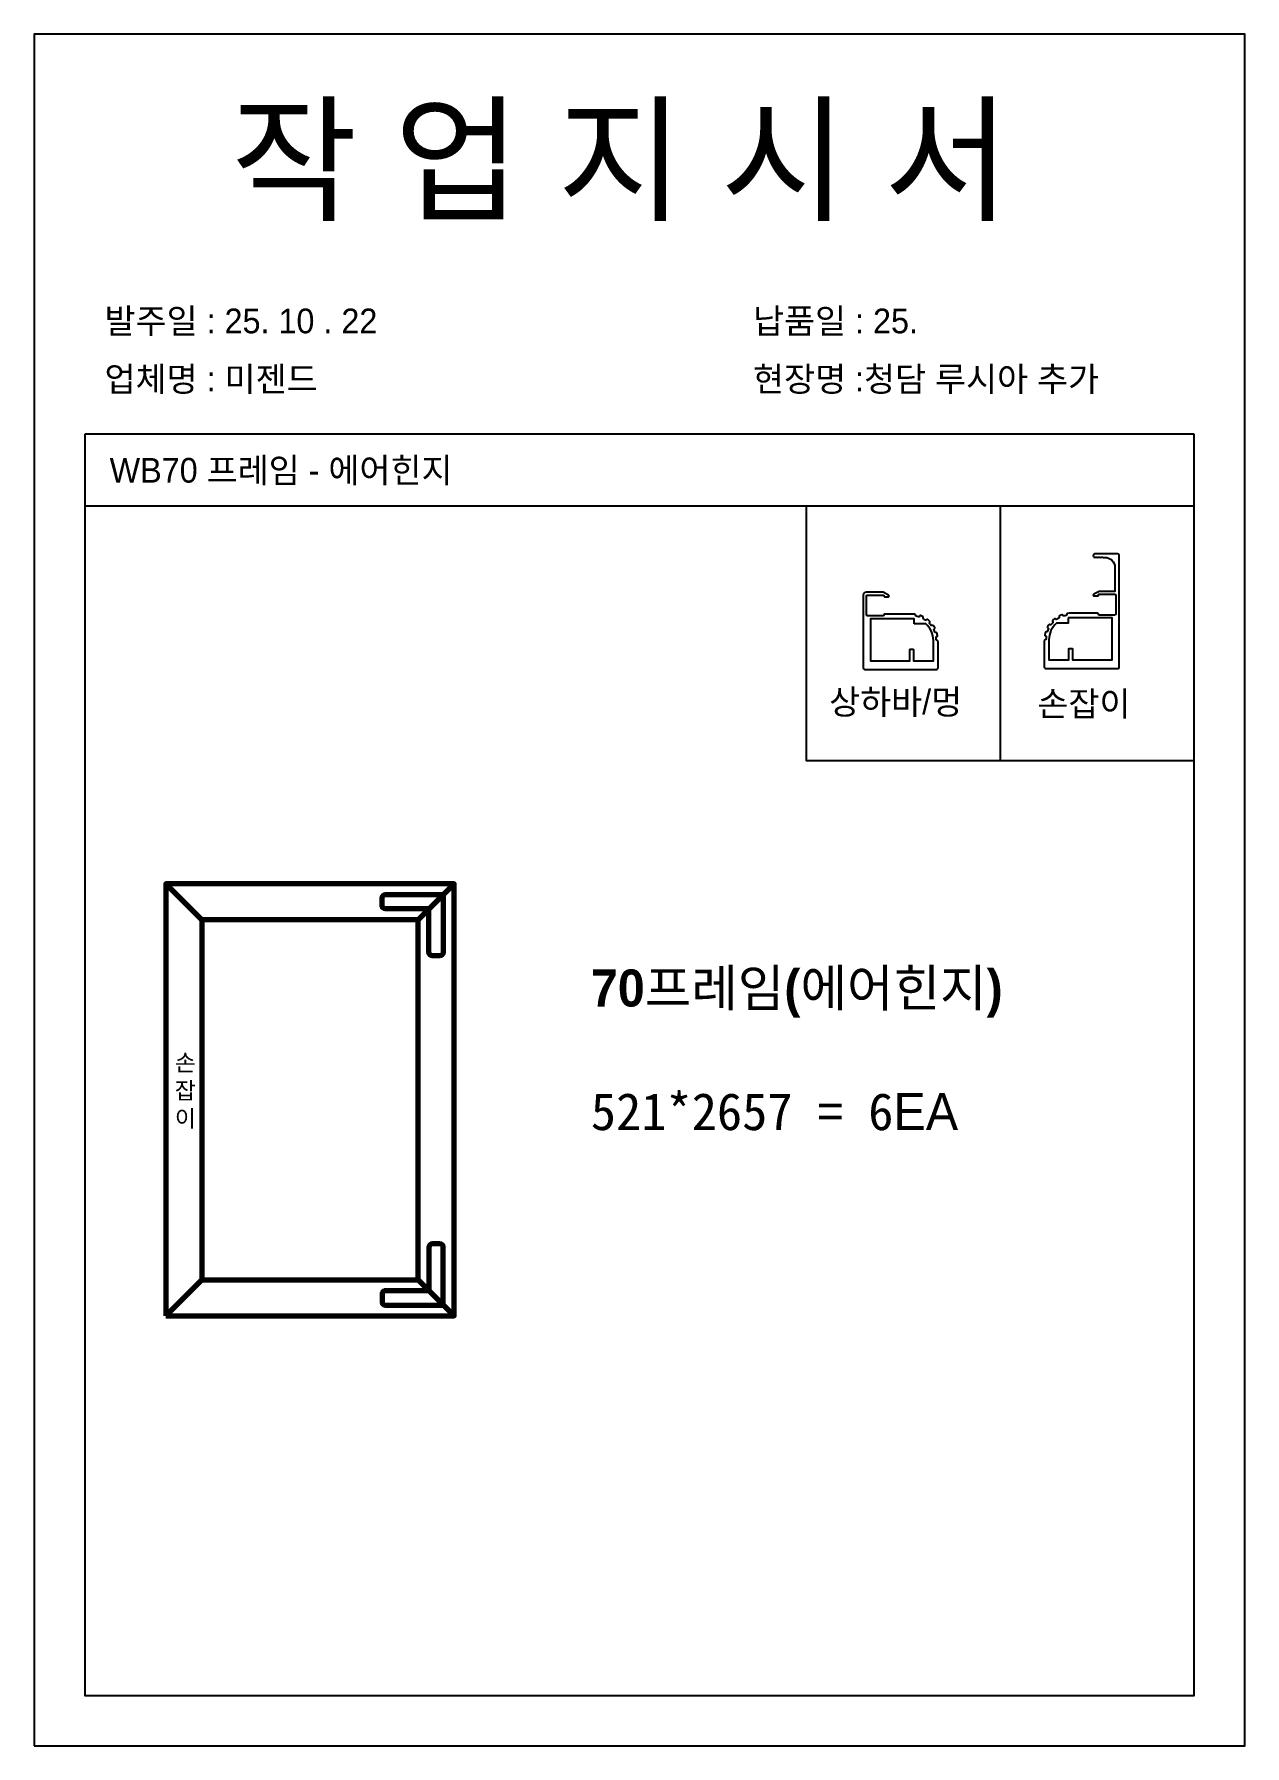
# Model space of a CAD drawing. Header units: millimetres. Extents: x -44117 to 256353, y -2095463 to 65325.
# Drawn here: x 119644 to 121324, y -403924 to -401548 of the extents above; entities that cross this region are included whole.
import ezdxf

# ---------------------------------------------------------------- set-up
doc = ezdxf.new("R2010")
doc.units = ezdxf.units.MM
doc.header["$LTSCALE"] = 10
doc.layers.add('Layer1', color=7, linetype='Continuous', lineweight=70)

msp = doc.modelspace()

# ---------------------------------------------------------------- texts
at = {"attachment_point": 1}
for s, width, heights, insert, char_height in [('{\\fGulim|b0|i0|c129|p50;작 업 지 시 서}', 3307.3198183, [-155.84554], (119916.84323, -401652.10072), 140), ('{\\fGulim|b0|i0|c129|p50;발주일 : 25. 10 . 22}', 3307.3198183, [34.50412], (119741.63387, -401928.82114), 34.3), ('{\\fGulim|b0|i0|c129|p50;납품일 : 25. }', 3307.3198183, [-37.67976], (120641.61186, -401928.82114), 34.3), ('{\\fGulim|b0|i0|c129|p50;업체명 : 미젠드}', 3307.3198183, [33.33016], (119741.63387, -402009.47732), 34.3), ('{\\fGulim|b0|i0|c129|p50;현장명 :청담 루시아 추가}', 3307.3198183, [47.18059], (120641.61186, -402009.47732), 34.3), ('{\\fGulim|b0|i0|c129|p50;WB70 프레임 - 에어힌지}', 3307.3198183, [-38.22783], (119748.67607, -402136.14342), 34.3), ('{\\fGulim|b0|i0|c129|p50;상하바/멍}', 3307.3198183, [-41.60759], (120747.2044, -402457.66939), 34.3), ('{\\fGulim|b0|i0|c129|p50;손잡이}', 3307.3198183, [-38.18216], (121036.27955, -402460.15615), 34.3), ('{\\fGulim|b1|i0|c129|p50;70프레임(에어힌지)}\\P\\P521*2657 = 6{\\fGulim|b0|i0|c129|p50;EA}', 3307.3198183, [-230.24146], (120416.48553, -402846.28093), 51.45), ('{\\fGulim|b0|i0|c129|p50;손\\P잡\\P이}', 291.2862081, [-105.28252], (119839.17877, -402964.0308), 23.205)]:
    msp.add_mtext_dynamic_manual_height_columns(s, width=width, gutter_width=12.5, heights=heights, dxfattribs=dict(at, insert=insert, char_height=char_height))

# ---------------------------------------------------------------- linework, layer by layer
for p, q in [((121254.03662, -402103.10793), (119714.03662, -402103.10793)), ((121254.03662, -402203.10793), (119714.03662, -402203.10793)), ((120984.75684, -402203.10793), (120984.75684, -402556.1265))]:
    msp.add_line(p, q)
for points in [[(119644.03662, -403923.93821), (121324.03662, -403923.93821), (121324.03662, -401547.93821), (119644.03662, -401547.93821)], [(121254.03662, -402203.10793), (120715.47706, -402203.10793), (120715.47706, -402556.1265), (121254.03662, -402556.1265)]]:
    msp.add_lwpolyline(points, close=True)
msp.add_lwpolyline([(119714.03662, -402103.10793), (119714.03662, -403853.93821), (121254.03662, -403853.93821), (121254.03662, -402103.10793)])
at = {"color": 7}
for points in [[(121122.64975, -402273.92969, 0.2301863539), (121124.74835, -402273.92969, -0.2466321039), (121126.60814, -402273.90783, 0.118515719), (121127.69905, -402274.1701), (121129.72688, -402274.1701, -0.4173893777), (121143.79764, -402288.08928), (121143.79764, -402321.37659), (121121.99526, -402321.37659), (121114.6311, -402325.43395, 0.855700792), (121114.99764, -402327.77659), (121119.79764, -402327.77659, 0.4142135624), (121120.99764, -402326.57659), (121120.99764, -402326.17659, -0.4142135624), (121121.79764, -402325.37659), (121143.79764, -402325.37659, -0.4142135624), (121144.99764, -402326.57659), (121144.99764, -402352.97659, -0.4142135624), (121143.79764, -402354.17659), (121121.79764, -402354.17659, -0.4142135624), (121120.99764, -402353.37659), (121120.99764, -402352.9766, 0.4142135624), (121119.79764, -402351.7766), (121082.60777, -402351.7766, 0.0308511276), (121078.07943, -402352.05627, 0.4241230691), (121077.04187, -402353.43487, -0.4043730092), (121076.08421, -402354.80082, 0.022416536), (121073.08643, -402355.52052, -0.4043730092), (121071.61302, -402354.73822, 0.424123069), (121070.06267, -402353.98093, 0.022416536), (121067.01566, -402355.24304, 0.4241230691), (121066.45489, -402356.87479, -0.4043730092), (121065.96621, -402358.46981, 0.022416536), (121063.33755, -402360.08066, -0.4043730092), (121061.69451, -402359.79196, 0.424123069), (121059.98602, -402359.55081, 0.022416536), (121057.47816, -402361.69272, 0.4241230691), (121057.44908, -402363.4179, -0.4043730092), (121057.4772, -402365.08587, 0.022416536), (121055.47497, -402367.43018, -0.4043730092), (121053.82313, -402367.66333, 0.424123069), (121052.12375, -402367.96194, 0.022416536), (121050.40052, -402370.77399, 0.4241230691), (121050.90597, -402372.42372, -0.4043730092), (121051.44814, -402374.00137, 0.022416536), (121050.26834, -402376.84965, -0.4043730092), (121048.7694, -402377.58184, 0.4241230691), (121047.24546, -402378.39097, 0.022416536), (121046.47555, -402381.5979, 0.424123069), (121047.46605, -402383.01069, -0.4043730092), (121048.46921, -402384.34358, 0.022416536), (121048.22732, -402387.41705, -0.4043730092), (121047.028, -402388.5766), (121047.00777, -402388.5766, 0.4142135624), (121045.80777, -402389.7766), (121045.80777, -402426.5701, 0.4142135624), (121047.80777, -402428.5701), (121147.79764, -402428.5701, 0.4142135624), (121149.79764, -402426.5701), (121149.79764, -402271.3701, 0.4142135624), (121147.79764, -402269.3701), (121115.79764, -402269.3701, 0.4142135624), (121113.79764, -402271.3701), (121113.79764, -402272.1701, 0.4142135624), (121115.79764, -402274.1701, 0.1244779229), (121116.74835, -402273.92969, -0.2466321039), (121118.60814, -402273.90783, 0.2404082058), (121120.78996, -402273.90783, -0.2466321039), (121122.64975, -402273.92969)], [(121078.99764, -402358.1766), (121078.99764, -402365.3766), (121062.96293, -402365.3766, 0.2205202393), (121052.20777, -402388.5766), (121052.20777, -402416.5766), (121079.79764, -402416.5766), (121079.79764, -402401.3766, -0.4142135624), (121080.59764, -402400.5766), (121084.19764, -402400.5766, -0.4142135624), (121084.99764, -402401.3766), (121084.99764, -402416.5766), (121139.79764, -402416.5766), (121139.79764, -402358.1766), (121078.99764, -402358.1766)], [(121078.99764, -402358.1766), (121078.99764, -402365.3766), (121062.96293, -402365.3766, 0.2205202393), (121052.20777, -402388.5766), (121052.20777, -402416.5766), (121079.79764, -402416.5766), (121079.79764, -402401.3766, -0.4142135624), (121080.59764, -402400.5766), (121084.19764, -402400.5766, -0.4142135624), (121084.99764, -402401.3766), (121084.99764, -402416.5766), (121139.79764, -402416.5766), (121139.79764, -402358.1766), (121078.99764, -402358.1766)]]:
    msp.add_lwpolyline(points, format="xyb", close=True, dxfattribs=at)
for points in [[(120796.39757, -402429.67323), (120896.38744, -402429.67323, 0.4142135624), (120898.38744, -402427.67323), (120898.38744, -402390.87973, 0.4142135624), (120897.18744, -402389.67973), (120897.16721, -402389.67973, -0.4043730092), (120895.96789, -402388.52018, 0.022416536), (120895.72601, -402385.44672, -0.4043730092), (120896.72917, -402384.11383, 0.424123069), (120897.71967, -402382.70104, 0.022416536), (120896.94975, -402379.49411, 0.424123069), (120895.42581, -402378.68498, -0.4043730092), (120893.92687, -402377.95279, 0.022416536), (120892.74707, -402375.1045, -0.4043730092), (120893.28925, -402373.52686, 0.424123069), (120893.7947, -402371.87713, 0.022416536), (120892.07147, -402369.06507, 0.424123069), (120890.37208, -402368.76647, -0.4043730092), (120888.72024, -402368.53331, 0.022416536), (120886.71802, -402366.18901, -0.4043730092), (120886.74614, -402364.52104, 0.4241230691), (120886.71705, -402362.79586, 0.022416536), (120884.20919, -402360.65394, 0.424123069), (120882.50071, -402360.89509, -0.4043730092), (120880.85767, -402361.1838, 0.022416536), (120878.22901, -402359.57295, -0.4043730092), (120877.74032, -402357.97793, 0.424123069), (120877.17955, -402356.34617, 0.022416536), (120874.13254, -402355.08406, 0.4241230691), (120872.5822, -402355.84136, -0.4043730092), (120871.10879, -402356.62366, 0.022416536), (120868.111, -402355.90396, -0.4043730092), (120867.15334, -402354.53801, 0.424123069), (120866.11578, -402353.15941, 0.0308511276), (120861.58744, -402352.87973), (120824.39757, -402352.87973, 0.4142135624), (120823.19757, -402354.07973), (120823.19757, -402354.47973, -0.4142135624), (120822.39757, -402355.27973), (120800.39757, -402355.27973, -0.4142135624), (120799.19757, -402354.07973), (120799.19757, -402327.67973, -0.4142135624), (120800.39757, -402326.47973), (120822.39757, -402326.47973, -0.4142135624), (120823.19757, -402327.27973), (120823.19757, -402327.67973, 0.4142135624), (120824.39757, -402328.87973), (120829.19757, -402328.87973, 0.855700792), (120829.56412, -402326.53708), (120822.19995, -402322.47973), (120798.39757, -402322.47973, 0.4142135624), (120794.39757, -402326.47973), (120794.39757, -402427.67323, 0.4142135623), (120796.39757, -402429.67323)], [(120865.19757, -402366.47973), (120865.19757, -402359.27973), (120804.39757, -402359.27973), (120804.39757, -402417.67973), (120859.19757, -402417.67973), (120859.19757, -402402.47973, -0.4142135624), (120859.99757, -402401.67973), (120863.59757, -402401.67973, -0.4142135624), (120864.39757, -402402.47973), (120864.39757, -402417.67973), (120891.98744, -402417.67973), (120891.98744, -402389.67973, 0.2205202393), (120881.23229, -402366.47973), (120865.19757, -402366.47973)]]:
    msp.add_lwpolyline(points, format="xyb", close=True)
at = {"layer": 'Layer1'}
for p, q in [((119876.73845, -402777.22574), (119826.73845, -402727.22574)), ((120176.73845, -402777.22574), (120226.73845, -402727.22574)), ((120226.73845, -402727.22574), (120176.73845, -402777.22574)), ((119876.73845, -403277.22574), (119826.73845, -403327.22574)), ((120226.73845, -403327.22574), (120176.73845, -403277.22574))]:
    msp.add_line(p, q, dxfattribs=at)
for points in [[(119826.73845, -403327.22574), (120226.73845, -403327.22574), (120226.73845, -402727.22574), (119826.73845, -402727.22574)], [(119876.73845, -403277.22574), (120176.73845, -403277.22574), (120176.73845, -402777.22574), (119876.73845, -402777.22574)]]:
    msp.add_lwpolyline(points, close=True, dxfattribs=at)
for points in [[(120206.73845, -402827.22574), (120196.73845, -402827.22574, -0.4142135624), (120191.73845, -402822.22574), (120191.73845, -402762.22574), (120131.73845, -402762.22574, -0.4142135624), (120126.73845, -402757.22574), (120126.73845, -402747.22574, -0.4142135624), (120131.73845, -402742.22574), (120211.73845, -402742.22574), (120211.73845, -402822.22574, -0.4142135624)], [(120206.73845, -403227.22574), (120196.73845, -403227.22574, 0.4142135624), (120191.73845, -403232.22574), (120191.73845, -403292.22574), (120131.73845, -403292.22574, 0.4142135624), (120126.73845, -403297.22574), (120126.73845, -403307.22574, 0.4142135624), (120131.73845, -403312.22574), (120211.73845, -403312.22574), (120211.73845, -403232.22574, 0.4142135624)]]:
    msp.add_lwpolyline(points, format="xyb", close=True, dxfattribs=at)

msp.set_redraw_order([(e.dxf.handle, doc.entitydb.next_handle()) for e in msp.query("TEXT MTEXT ATTDEF DIMENSION ARC_DIMENSION")])  # texts and dimensions are drawn at this point

doc.saveas('drawing.dxf')
